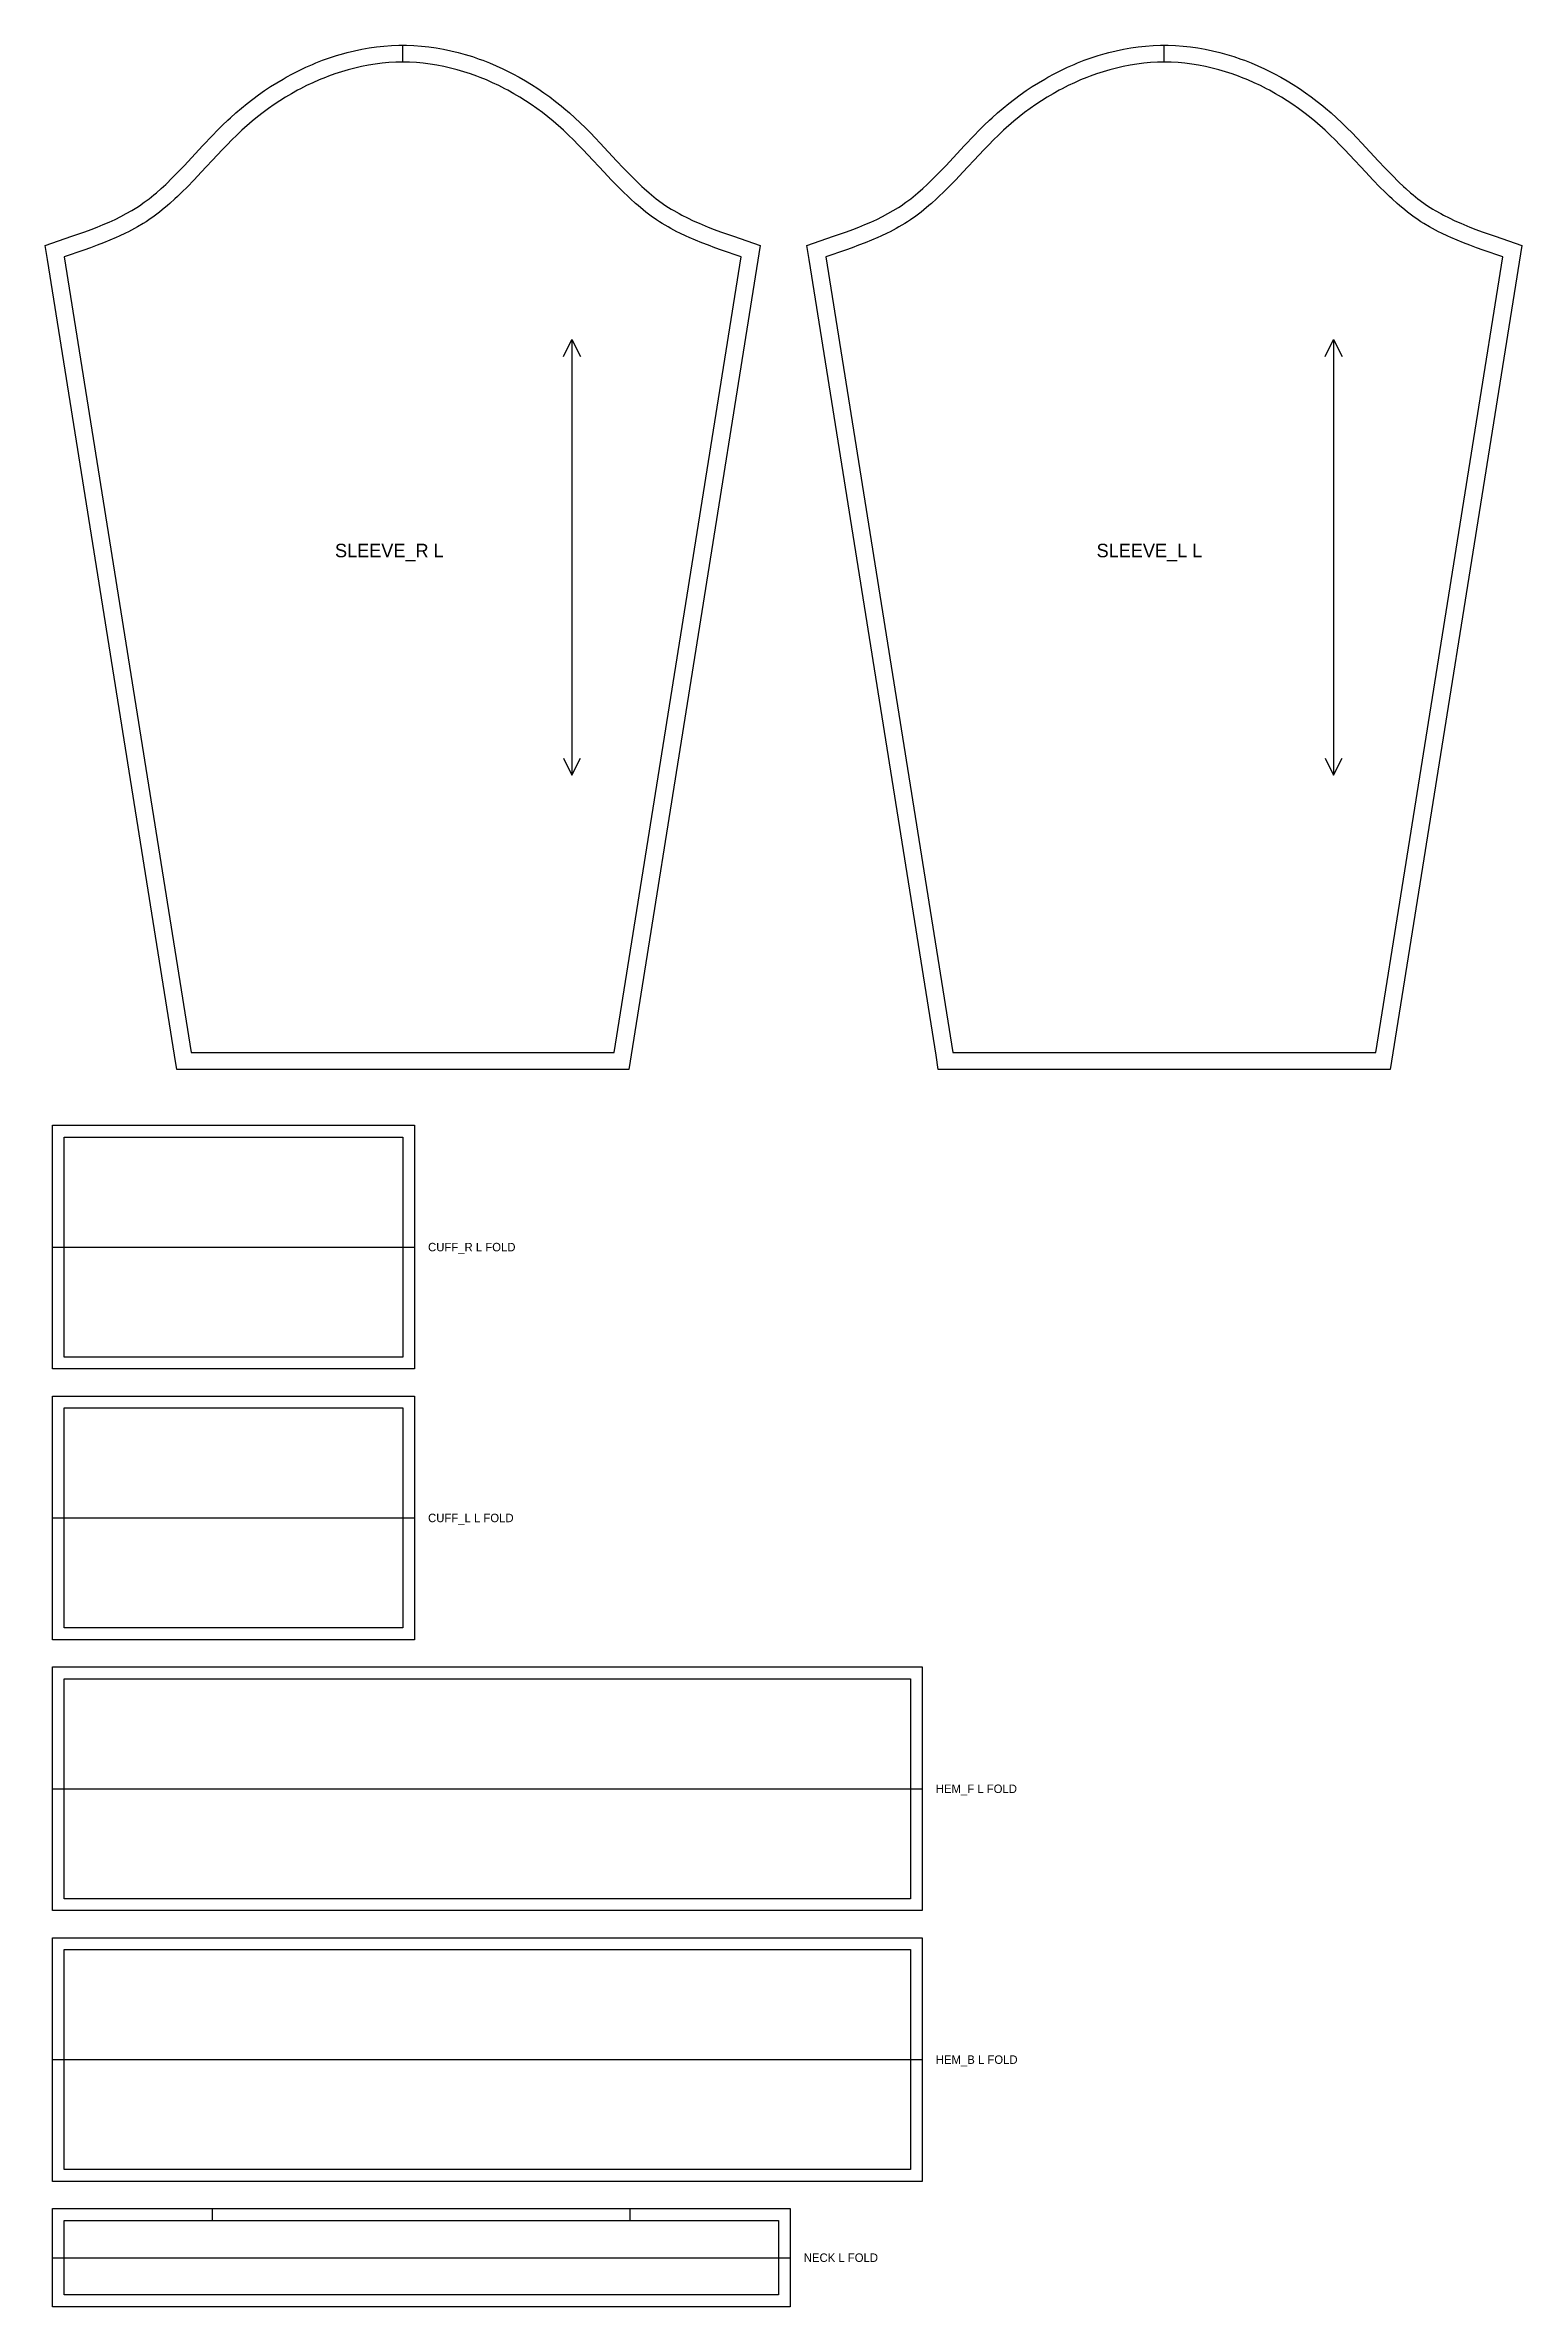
# Model space of a CAD drawing. Extents: x 24 to 1255, y 28 to 2066.
# Drawn here: x 24 to 896, y 28 to 1364 of the extents above; entities that cross this region are included whole.
import ezdxf

# ---------------------------------------------------------------- set-up
doc = ezdxf.new("R2010")
doc.units = 0
for name, color, linetype in [('CUT', 7, 'CONTINUOUS'), ('FOLD', 6, 'CONTINUOUS'), ('GRAIN', 3, 'CONTINUOUS'), ('NOTCH', 1, 'CONTINUOUS'), ('SEW', 5, 'CONTINUOUS'), ('TEXT', 2, 'CONTINUOUS')]:
    doc.layers.add(name, color=color, linetype=linetype)

msp = doc.modelspace()

# ---------------------------------------------------------------- texts
at = {"layer": 'TEXT'}
for s, height, p in [('SLEEVE_R L', 8, (195, 1061.5)), ('SLEEVE_L L', 8, (645, 1061.5)), ('CUFF_R L FOLD', 5, (250, 651.5)), ('CUFF_L L FOLD', 5, (250, 491.5)), ('HEM_F L FOLD', 5, (550, 331.5)), ('HEM_B L FOLD', 5, (550, 171.5)), ('NECK L FOLD', 5, (472, 54.5))]:
    msp.add_text(s, height=height, dxfattribs=at).set_placement(p)

# ---------------------------------------------------------------- linework, layer by layer
at = {"layer": 'CUT'}
for points in [[(25.125, 1237.424), (23.795, 1245.759), (39.545, 1251.116), (47.144, 1253.802), (50.867, 1255.182), (54.53, 1256.598), (58.126, 1258.059), (61.648, 1259.572), (65.091, 1261.144), (68.447, 1262.784), (71.711, 1264.499), (74.878, 1266.295), (77.943, 1268.181), (79.437, 1269.16), (82.353, 1271.195), (85.22, 1273.357), (88.048, 1275.638), (89.448, 1276.822), (92.227, 1279.27), (94.982, 1281.819), (99.081, 1285.81), (101.801, 1288.57), (105.88, 1292.834), (116.916, 1304.688), (122.638, 1310.722), (125.58, 1313.728), (128.587, 1316.711), (131.668, 1319.66), (133.239, 1321.118), (136.44, 1323.989), (139.707, 1326.785), (143.039, 1329.504), (146.435, 1332.144), (149.893, 1334.701), (153.414, 1337.173), (156.995, 1339.556), (160.635, 1341.849), (164.334, 1344.048), (166.205, 1345.111), (169.99, 1347.163), (173.831, 1349.115), (177.725, 1350.962), (181.673, 1352.702), (183.667, 1353.531), (187.692, 1355.104), (191.768, 1356.563), (195.932, 1357.917), (200.141, 1359.146), (202.262, 1359.713), (206.533, 1360.748), (210.841, 1361.649), (215.181, 1362.41), (219.549, 1363.029), (223.941, 1363.5), (228.353, 1363.818), (232.782, 1363.98), (235, 1364), (237.218, 1363.98), (241.647, 1363.818), (246.059, 1363.5), (250.451, 1363.029), (254.819, 1362.41), (259.159, 1361.649), (263.467, 1360.748), (267.738, 1359.713), (271.969, 1358.547), (276.156, 1357.255), (280.276, 1355.848), (282.308, 1355.104), (286.333, 1353.531), (290.307, 1351.845), (294.229, 1350.051), (298.097, 1348.152), (300.01, 1347.163), (303.795, 1345.111), (307.522, 1342.96), (311.192, 1340.714), (314.803, 1338.376), (318.354, 1335.948), (321.844, 1333.433), (325.271, 1330.834), (328.635, 1328.155), (330.293, 1326.785), (333.56, 1323.989), (336.761, 1321.118), (339.883, 1318.191), (342.926, 1315.223), (345.899, 1312.227), (348.811, 1309.214), (351.67, 1306.196), (361.392, 1295.744), (365.48, 1291.398), (369.558, 1287.181), (373.648, 1283.128), (376.393, 1280.532), (377.773, 1279.27), (380.552, 1276.822), (381.952, 1275.638), (384.78, 1273.357), (386.208, 1272.26), (389.098, 1270.161), (390.563, 1269.16), (393.577, 1267.227), (395.122, 1266.295), (398.289, 1264.499), (399.909, 1263.632), (403.22, 1261.955), (406.62, 1260.35), (410.103, 1258.808), (415.47, 1256.598), (419.133, 1255.182), (422.856, 1253.802), (430.455, 1251.116), (446.205, 1245.759), (368.531, 759), (101.469, 759), (100.125, 767.424)], [(475.125, 1237.424), (473.795, 1245.759), (489.545, 1251.116), (497.144, 1253.802), (500.867, 1255.182), (504.53, 1256.598), (508.126, 1258.059), (511.648, 1259.572), (515.091, 1261.144), (518.447, 1262.784), (521.711, 1264.499), (524.878, 1266.295), (527.943, 1268.181), (529.437, 1269.16), (532.353, 1271.195), (535.22, 1273.357), (538.048, 1275.638), (539.448, 1276.822), (542.227, 1279.27), (544.982, 1281.819), (549.081, 1285.81), (551.801, 1288.57), (555.88, 1292.834), (566.916, 1304.688), (572.638, 1310.722), (575.58, 1313.728), (578.587, 1316.711), (581.668, 1319.66), (583.239, 1321.118), (586.44, 1323.989), (589.707, 1326.785), (593.039, 1329.504), (596.435, 1332.144), (599.893, 1334.701), (603.414, 1337.173), (606.995, 1339.556), (610.635, 1341.849), (614.334, 1344.048), (616.205, 1345.111), (619.99, 1347.163), (623.831, 1349.115), (627.725, 1350.962), (631.673, 1352.702), (633.667, 1353.531), (637.692, 1355.104), (641.768, 1356.563), (645.932, 1357.917), (650.141, 1359.146), (652.262, 1359.713), (656.533, 1360.748), (660.841, 1361.649), (665.181, 1362.41), (669.549, 1363.029), (673.941, 1363.5), (678.353, 1363.818), (682.782, 1363.98), (685, 1364), (687.218, 1363.98), (691.647, 1363.818), (696.059, 1363.5), (700.451, 1363.029), (704.819, 1362.41), (709.159, 1361.649), (713.467, 1360.748), (717.738, 1359.713), (721.969, 1358.547), (726.156, 1357.255), (730.276, 1355.848), (732.308, 1355.104), (736.333, 1353.531), (740.307, 1351.845), (744.229, 1350.051), (748.097, 1348.152), (750.01, 1347.163), (753.795, 1345.111), (757.522, 1342.96), (761.192, 1340.714), (764.803, 1338.376), (768.354, 1335.948), (771.844, 1333.433), (775.271, 1330.834), (778.635, 1328.155), (780.293, 1326.785), (783.56, 1323.989), (786.761, 1321.118), (789.883, 1318.191), (792.926, 1315.223), (795.899, 1312.227), (798.811, 1309.214), (801.67, 1306.196), (811.392, 1295.744), (815.48, 1291.398), (819.558, 1287.181), (823.648, 1283.128), (826.393, 1280.532), (827.773, 1279.27), (830.552, 1276.822), (831.952, 1275.638), (834.78, 1273.357), (836.208, 1272.26), (839.098, 1270.161), (840.563, 1269.16), (843.577, 1267.227), (845.122, 1266.295), (848.289, 1264.499), (849.909, 1263.632), (853.22, 1261.955), (856.62, 1260.35), (860.103, 1258.808), (865.47, 1256.598), (869.133, 1255.182), (872.856, 1253.802), (880.455, 1251.116), (896.205, 1245.759), (818.531, 759), (551.469, 759), (550.125, 767.424)], [(28, 726), (242, 726), (242, 582), (28, 582)], [(28, 566), (242, 566), (242, 422), (28, 422)], [(28, 406), (542, 406), (542, 262), (28, 262)], [(28, 246), (542, 246), (542, 102), (28, 102)], [(28, 86), (464, 86), (464, 28), (28, 28)]]:
    msp.add_lwpolyline(points, close=True, dxfattribs=at)
at = {"layer": 'FOLD'}
for points in [[(28, 654), (242, 654)], [(28, 494), (242, 494)], [(28, 334), (542, 334)], [(28, 174), (542, 174)], [(28, 57), (464, 57)]]:
    msp.add_lwpolyline(points, dxfattribs=at)
at = {"layer": 'GRAIN'}
for points in [[(330, 1180.2), (335, 1190.2), (340, 1180.2)], [(335, 1190.2), (335, 932.8)], [(780, 1180.2), (785, 1190.2), (790, 1180.2)], [(785, 1190.2), (785, 932.8)], [(330, 942.8), (335, 932.8), (340, 942.8)], [(780, 942.8), (785, 932.8), (790, 942.8)]]:
    msp.add_lwpolyline(points, dxfattribs=at)
at = {"layer": 'NOTCH'}
for points in [[(235, 1354), (235, 1364)], [(685, 1354), (685, 1364)], [(122.649, 79), (122.649, 86)], [(369.351, 79), (369.351, 86)]]:
    msp.add_lwpolyline(points, dxfattribs=at)
at = {"layer": 'SEW'}
for points in [[(35, 1239), (110, 769), (360, 769), (435, 1239), (423.303, 1243.02), (419.435, 1244.405), (415.595, 1245.829), (411.788, 1247.301), (408.022, 1248.83), (404.304, 1250.428), (402.464, 1251.254), (398.829, 1252.971), (397.036, 1253.863), (393.5, 1255.721), (391.759, 1256.689), (388.337, 1258.709), (386.658, 1259.764), (385, 1260.85), (381.772, 1263.103), (378.626, 1265.474), (377.081, 1266.701), (374.044, 1269.23), (372.549, 1270.529), (369.602, 1273.192), (368.147, 1274.553), (365.273, 1277.327), (362.436, 1280.161), (358.237, 1284.504), (354.078, 1288.925), (344.386, 1299.345), (341.583, 1302.303), (338.751, 1305.233), (335.882, 1308.124), (332.968, 1310.967), (330, 1313.75), (328.492, 1315.118), (325.432, 1317.799), (323.879, 1319.113), (320.73, 1321.683), (317.523, 1324.176), (314.26, 1326.588), (310.942, 1328.918), (307.57, 1331.163), (304.145, 1333.319), (300.668, 1335.386), (297.142, 1337.359), (295.36, 1338.31), (291.761, 1340.139), (288.115, 1341.868), (284.423, 1343.495), (280.686, 1345.018), (278.801, 1345.739), (275, 1347.1), (271.12, 1348.361), (267.203, 1349.505), (263.251, 1350.528), (259.27, 1351.427), (255.264, 1352.198), (251.237, 1352.837), (247.192, 1353.34), (243.135, 1353.704), (239.07, 1353.925), (235, 1354), (230.93, 1353.925), (226.865, 1353.704), (222.808, 1353.34), (218.763, 1352.837), (214.736, 1352.198), (210.73, 1351.427), (206.749, 1350.528), (202.797, 1349.505), (198.88, 1348.361), (195, 1347.1), (191.199, 1345.739), (189.314, 1345.018), (185.577, 1343.495), (181.885, 1341.868), (178.239, 1340.139), (174.64, 1338.31), (172.858, 1337.359), (169.332, 1335.386), (165.855, 1333.319), (162.43, 1331.163), (159.058, 1328.918), (155.74, 1326.588), (152.477, 1324.176), (149.27, 1321.683), (146.121, 1319.113), (144.568, 1317.799), (141.508, 1315.118), (140, 1313.75), (137.032, 1310.967), (134.118, 1308.124), (131.249, 1305.233), (128.417, 1302.303), (125.614, 1299.345), (115.922, 1288.925), (111.763, 1284.504), (107.564, 1280.161), (104.727, 1277.327), (101.853, 1274.553), (100.398, 1273.192), (97.451, 1270.529), (95.956, 1269.23), (92.919, 1266.701), (91.374, 1265.474), (88.228, 1263.103), (85, 1260.85), (83.342, 1259.764), (81.663, 1258.709), (78.241, 1256.689), (76.5, 1255.721), (72.964, 1253.863), (71.171, 1252.971), (67.536, 1251.254), (65.696, 1250.428), (61.978, 1248.83), (58.212, 1247.301), (54.405, 1245.829), (50.565, 1244.405), (46.697, 1243.02)], [(485, 1239), (560, 769), (810, 769), (885, 1239), (873.303, 1243.02), (869.435, 1244.405), (865.595, 1245.829), (861.788, 1247.301), (858.022, 1248.83), (854.304, 1250.428), (852.464, 1251.254), (848.829, 1252.971), (847.036, 1253.863), (843.5, 1255.721), (841.759, 1256.689), (838.337, 1258.709), (836.658, 1259.764), (835, 1260.85), (831.772, 1263.103), (828.626, 1265.474), (827.081, 1266.701), (824.044, 1269.23), (822.549, 1270.529), (819.602, 1273.192), (818.147, 1274.553), (815.273, 1277.327), (812.436, 1280.161), (808.237, 1284.504), (804.078, 1288.925), (794.386, 1299.345), (791.583, 1302.303), (788.751, 1305.233), (785.882, 1308.124), (782.968, 1310.967), (780, 1313.75), (778.492, 1315.118), (775.432, 1317.799), (773.879, 1319.113), (770.73, 1321.683), (767.523, 1324.176), (764.26, 1326.588), (760.942, 1328.918), (757.57, 1331.163), (754.145, 1333.319), (750.668, 1335.386), (747.142, 1337.359), (745.36, 1338.31), (741.761, 1340.139), (738.115, 1341.868), (734.423, 1343.495), (730.686, 1345.018), (728.801, 1345.739), (725, 1347.1), (721.12, 1348.361), (717.203, 1349.505), (713.251, 1350.528), (709.27, 1351.427), (705.264, 1352.198), (701.237, 1352.837), (697.192, 1353.34), (693.135, 1353.704), (689.07, 1353.925), (685, 1354), (680.93, 1353.925), (676.865, 1353.704), (672.808, 1353.34), (668.763, 1352.837), (664.736, 1352.198), (660.73, 1351.427), (656.749, 1350.528), (652.797, 1349.505), (648.88, 1348.361), (645, 1347.1), (641.199, 1345.739), (639.314, 1345.018), (635.577, 1343.495), (631.885, 1341.868), (628.239, 1340.139), (624.64, 1338.31), (622.858, 1337.359), (619.332, 1335.386), (615.855, 1333.319), (612.43, 1331.163), (609.058, 1328.918), (605.74, 1326.588), (602.477, 1324.176), (599.27, 1321.683), (596.121, 1319.113), (594.568, 1317.799), (591.508, 1315.118), (590, 1313.75), (587.032, 1310.967), (584.118, 1308.124), (581.249, 1305.233), (578.417, 1302.303), (575.614, 1299.345), (565.922, 1288.925), (561.763, 1284.504), (557.564, 1280.161), (554.727, 1277.327), (551.853, 1274.553), (550.398, 1273.192), (547.451, 1270.529), (545.956, 1269.23), (542.919, 1266.701), (541.374, 1265.474), (538.228, 1263.103), (535, 1260.85), (533.342, 1259.764), (531.663, 1258.709), (528.241, 1256.689), (526.5, 1255.721), (522.964, 1253.863), (521.171, 1252.971), (517.536, 1251.254), (515.696, 1250.428), (511.978, 1248.83), (508.212, 1247.301), (504.405, 1245.829), (500.565, 1244.405), (496.697, 1243.02)], [(35, 719), (235, 719), (235, 589), (35, 589)], [(35, 559), (235, 559), (235, 429), (35, 429)], [(35, 399), (535, 399), (535, 269), (35, 269)], [(35, 239), (535, 239), (535, 109), (35, 109)], [(35, 79), (457, 79), (457, 35), (35, 35)]]:
    msp.add_lwpolyline(points, close=True, dxfattribs=at)

msp.set_redraw_order([(e.dxf.handle, doc.entitydb.next_handle()) for e in msp.query("TEXT MTEXT ATTDEF DIMENSION ARC_DIMENSION")])  # texts and dimensions are drawn at this point

doc.saveas('drawing.dxf')
